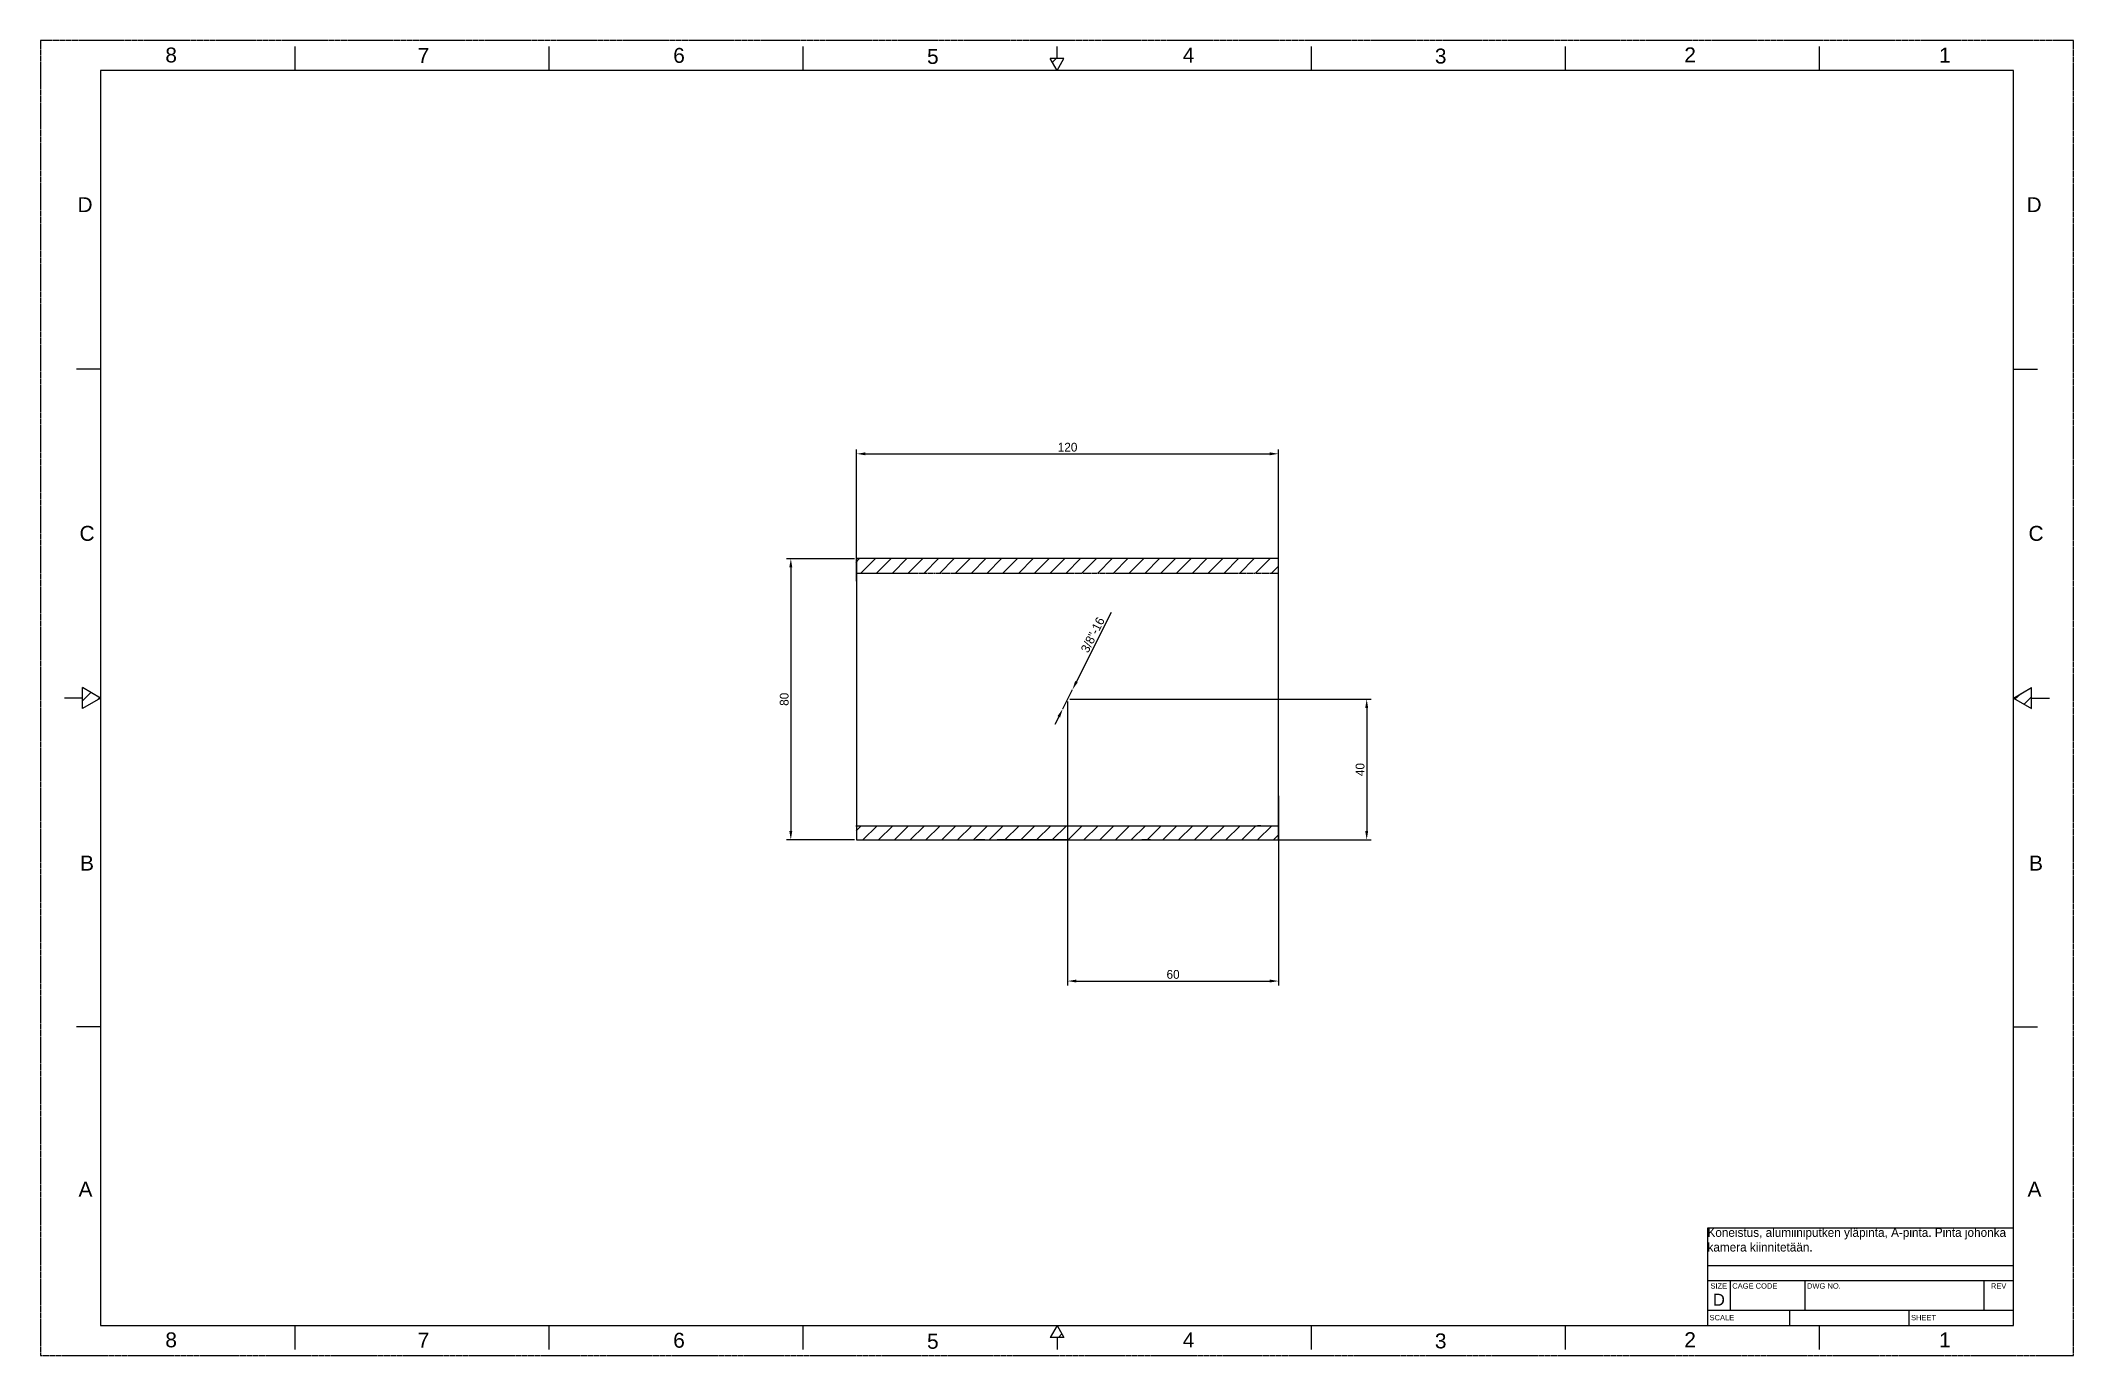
# Model space of a CAD drawing. Header units: millimetres. Extents: x -784753 to 2894, y -738 to 77802.
# Drawn here: x 2313 to 2891, y 1983 to 2357 of the extents above; entities that cross this region are included whole.
import ezdxf
from ezdxf.enums import TextEntityAlignment as Align

# ---------------------------------------------------------------- set-up
doc = ezdxf.new("R2010")
doc.units = ezdxf.units.MM
doc.linetypes.add('CHAIN', pattern=[0.7087, 0.4724, -0.0591, 0.1181, -0.0591])
doc.linetypes.add('HIDDEN2', pattern=[0.1875, 0.125, -0.0625])
doc.layers.add('DEFAULT', color=7, linetype='Continuous')
doc.layers.add('projection', color=7, linetype='Continuous')
doc.layers.add('Dimension (ANSI)', color=51, linetype='Continuous', lineweight=9)
doc.layers.add('Hatch (ANSI)', color=9, linetype='Continuous', lineweight=9)
doc.styles.add('ARIAL_TTF', font='arial.ttf')
doc.dimstyles.new('ISO-25', dxfattribs={"dimtxt": 2.5, "dimasz": 2.5, "dimexe": 1.25, "dimexo": 0.625, "dimtad": 1, "dimtxsty": 'Standard', "dimcen": 2.5, "dimadec": 0, "dimazin": 0, "dimtfac": 1, "dimtmove": 0, "dimatfit": 3, "dimfxl": 0, "dimarcsym": 0})

msp = doc.modelspace()

# ---------------------------------------------------------------- texts
at = {"lineweight": 0, "insert": (2786.571, 2019.055), "char_height": 2.5, "width": 87.0499, "attachment_point": 1}
msp.add_mtext('Koneistus, alumiiniputken yläpinta, A-pinta. Pinta johonka kamera kiinnitetään.', dxfattribs=at)

# ---------------------------------------------------------------- blocks, each defined once
blk = doc.blocks.new('ALUMIINIPUTKI-80X80-TOPS')
at = {"layer": 'Hatch (ANSI)', "lineweight": 0}
h = blk.add_hatch(dxfattribs=at)
h.set_pattern_fill('ANSI31', color=256, style=0)
h.set_pattern_definition([(45, (459.0098, -586.3665), (-2.245064, 2.245064), [])])
h.paths.add_polyline_path([(1688.14, -329.88), (1688.14, -334), (1808.14, -334), (1808.14, -329.88)])
h = blk.add_hatch(dxfattribs=at)
h.set_pattern_fill('ANSI31', color=256, style=0)
h.set_pattern_definition([(45, (459.12, -586.3665), (-2.245064, 2.245064), [])])
h.paths.add_polyline_path([(1808.25, -405.85), (1688.25, -405.85), (1688.25, -409.88), (1808.25, -409.88)])
for p, q in [((1808.36, -329.88), (1688.36, -329.88)), ((1688.36, -329.88), (1688.36, -409.88)), ((1808.36, -409.88), (1808.36, -329.88)), ((1688.36, -409.88), (1808.36, -409.88))]:
    blk.add_line(p, q)
at = {"lineweight": 0}
for p, q in [((1724.79, -409.88), (1722.29, -409.88)), ((1724.79, -409.88), (1727.29, -409.88)), ((1748.36, -409.88), (1728.36, -409.88)), ((1748.36, -409.88), (1768.36, -409.88)), ((1771.93, -409.88), (1769.43, -409.88)), ((1771.93, -409.88), (1774.43, -409.88)), ((1803.36, -405.85), (1802.36, -405.85)), ((1803.36, -405.85), (1804.36, -405.85))]:
    blk.add_line(p, q, dxfattribs=at)
at = {"layer": 'Hatch (ANSI)', "linetype": 'CHAIN', "lineweight": 0}
blk.add_line((1688.14, -334), (1808.14, -334), dxfattribs=at)
at = {"layer": 'Hatch (ANSI)', "lineweight": 0}
blk.add_line((1688.14, -405.85), (1808.14, -405.85), dxfattribs=at)
blk = doc.blocks.new('*D351')
at = {"layer": 'Defpoints', "color": 0, "lineweight": -3}
for p in [(2604.6, 2169.5), (2664.6, 2142.66), (2664.6, 2089.33)]:
    blk.add_point(p, dxfattribs=at)
at = {"layer": 'Dimension (ANSI)', "color": 0, "lineweight": -2}
for p, q in [((2604.6, 2168.88), (2604.6, 2088.08)), ((2664.6, 2142.04), (2664.6, 2088.08)), ((2607.1, 2089.33), (2662.1, 2089.33))]:
    blk.add_line(p, q, dxfattribs=at)
for points in [[(2607.1, 2088.92), (2607.1, 2089.75), (2604.6, 2089.33)], [(2662.1, 2089.75), (2662.1, 2088.92), (2664.6, 2089.33)]]:
    blk.add_solid(points, dxfattribs=at)
at = {"layer": 'Dimension (ANSI)', "color": 0, "lineweight": -2, "insert": (2634.6, 2091.21), "char_height": 2.5, "attachment_point": 5}
blk.add_mtext('60', dxfattribs=at)
blk = doc.blocks.new('*D352')
at = {"layer": 'Defpoints', "color": 0, "lineweight": -3}
for p in [(2604.6, 2169.5), (2614.6, 2129.5), (2689.66, 2129.5)]:
    blk.add_point(p, dxfattribs=at)
at = {"layer": 'Dimension (ANSI)', "color": 0, "lineweight": -2}
for p, q in [((2605.23, 2169.5), (2690.91, 2169.5)), ((2689.66, 2167), (2689.66, 2132)), ((2615.23, 2129.5), (2690.91, 2129.5))]:
    blk.add_line(p, q, dxfattribs=at)
for points in [[(2689.24, 2167), (2690.08, 2167), (2689.66, 2169.5)], [(2690.08, 2132), (2689.24, 2132), (2689.66, 2129.5)]]:
    blk.add_solid(points, dxfattribs=at)
at = {"layer": 'Dimension (ANSI)', "color": 0, "lineweight": -2, "insert": (2687.79, 2149.5), "char_height": 2.5, "attachment_point": 5, "rotation": 90}
blk.add_mtext('40', dxfattribs=at)
blk = doc.blocks.new('*D353')
at = {"layer": 'Defpoints', "color": 0, "lineweight": -3}
for p in [(2544.6, 2209.5), (2525.89, 2129.5), (2544.6, 2129.5)]:
    blk.add_point(p, dxfattribs=at)
at = {"layer": 'Dimension (ANSI)', "color": 0, "lineweight": -2}
for p, q in [((2543.98, 2209.5), (2524.64, 2209.5)), ((2525.89, 2207), (2525.89, 2132)), ((2543.98, 2129.5), (2524.64, 2129.5))]:
    blk.add_line(p, q, dxfattribs=at)
for points in [[(2525.47, 2207), (2526.31, 2207), (2525.89, 2209.5)], [(2526.31, 2132), (2525.47, 2132), (2525.89, 2129.5)]]:
    blk.add_solid(points, dxfattribs=at)
at = {"layer": 'Dimension (ANSI)', "color": 0, "lineweight": -2, "insert": (2524.02, 2169.5), "char_height": 2.5, "attachment_point": 5, "rotation": 90}
blk.add_mtext('80', dxfattribs=at)
blk = doc.blocks.new('*D355')
at = {"layer": 'Defpoints', "color": 0, "lineweight": -3}
for p in [(2664.6, 2239.33), (2544.6, 2202.44), (2664.6, 2200.54)]:
    blk.add_point(p, dxfattribs=at)
at = {"layer": 'Dimension (ANSI)', "color": 0, "lineweight": -2}
for p, q in [((2544.6, 2203.06), (2544.6, 2240.58)), ((2547.1, 2239.33), (2662.1, 2239.33)), ((2664.6, 2201.17), (2664.6, 2240.58))]:
    blk.add_line(p, q, dxfattribs=at)
for points in [[(2547.1, 2238.92), (2547.1, 2239.75), (2544.6, 2239.33)], [(2662.1, 2239.75), (2662.1, 2238.92), (2664.6, 2239.33)]]:
    blk.add_solid(points, dxfattribs=at)
at = {"layer": 'Dimension (ANSI)', "color": 0, "lineweight": -2, "insert": (2604.6, 2241.21), "char_height": 2.5, "attachment_point": 5}
blk.add_mtext('120', dxfattribs=at)
blk = doc.blocks.new('*D375')
at = {"layer": 'Defpoints', "color": 0, "lineweight": -3}
for p in [(2605.99, 2172.24), (2603.22, 2166.76)]:
    blk.add_point(p, dxfattribs=at)
at = {"layer": 'Dimension (ANSI)', "color": 0, "lineweight": -2}
for p, q in [((2607.11, 2174.48), (2617.08, 2194.24)), ((2603.22, 2166.76), (2605.99, 2172.24)), ((2602.09, 2164.53), (2600.97, 2162.3))]:
    blk.add_line(p, q, dxfattribs=at)
for points in [[(2607.48, 2174.29), (2606.74, 2174.66), (2605.99, 2172.24)], [(2601.72, 2164.72), (2602.47, 2164.34), (2603.22, 2166.76)]]:
    blk.add_solid(points, dxfattribs=at)
at = {"layer": 'Dimension (ANSI)', "color": 0, "lineweight": -2, "insert": (2611.75, 2187.83), "char_height": 2.5, "attachment_point": 5, "rotation": 63.24084}
blk.add_mtext('3/8"-16', dxfattribs=at)
blk = doc.blocks.new('*X387')
at = {"layer": 'DEFAULT', "color": 7, "linetype": 'Continuous'}
blk.add_line((17.025, 0.3), (17.082, 0.359), dxfattribs=at)
blk = doc.blocks.new('*X388')
at = {"layer": 'DEFAULT', "color": 7, "linetype": 'Continuous'}
for p, q in [((33.115, 11.066), (33.028, 10.984)), ((33.179, 10.897), (33.299, 11.019))]:
    blk.add_line(p, q, dxfattribs=at)
blk = doc.blocks.new('*X389')
at = {"layer": 'DEFAULT', "color": 7, "linetype": 'Continuous'}
for p, q in [((0.841, 11.092), (0.7, 10.955)), ((0.961, 10.979), (0.989, 11.006))]:
    blk.add_line(p, q, dxfattribs=at)
blk = doc.blocks.new('*X390')
at = {"layer": 'DEFAULT', "color": 7, "linetype": 'Continuous'}
blk.add_line((16.989, 21.699), (16.921, 21.636), dxfattribs=at)
blk = doc.blocks.new('SHEET-D')
at = {"layer": 'DEFAULT', "color": 7, "linetype": 'HIDDEN2'}
for p, q in [((2316.04, -43.12), (2316.04, -417.16)), ((2894.11, -43.12), (2316.04, -43.12)), ((2894.11, -417.16), (2894.11, -43.12)), ((2316.04, -417.16), (2894.11, -417.16))]:
    blk.add_line(p, q, dxfattribs=at)
at = {"layer": 'DEFAULT', "color": 7, "linetype": 'Continuous'}
for p, q in [((2388.3, -44.82), (2388.3, -51.62)), ((2460.56, -44.82), (2460.56, -51.62)), ((2532.82, -44.82), (2532.82, -51.62)), ((2605.08, -48.22), (2605.08, -44.82)), ((2677.34, -44.82), (2677.34, -51.62)), ((2749.59, -44.82), (2749.59, -51.62)), ((2821.85, -44.82), (2821.85, -51.62)), ((2877.11, -51.62), (2333.05, -51.62)), ((2333.05, -51.62), (2333.05, -408.66)), ((2607.04, -48.22), (2603.11, -48.22)), ((2605.08, -51.62), (2603.11, -48.22)), ((2605.08, -51.62), (2607.04, -48.22)), ((2877.11, -408.66), (2877.11, -51.62)), ((2333.05, -136.63), (2326.25, -136.63)), ((2877.11, -136.63), (2883.91, -136.63)), ((2327.95, -230.14), (2322.84, -230.14)), ((2333.05, -230.14), (2327.95, -227.19)), ((2327.95, -233.08), (2327.95, -227.19)), ((2333.05, -230.14), (2327.95, -233.08)), ((2877.11, -230.14), (2882.21, -227.19)), ((2877.11, -230.14), (2882.21, -233.08)), ((2882.21, -233.08), (2882.21, -227.19)), ((2882.21, -230.14), (2887.31, -230.14)), ((2333.05, -323.65), (2326.25, -323.65)), ((2877.11, -323.65), (2883.91, -323.65)), ((2790.06, -380.95), (2790.06, -408.66)), ((2877.11, -380.95), (2790.06, -380.95)), ((2877.11, -391.66), (2790.06, -391.66)), ((2877.11, -395.91), (2790.06, -395.91)), ((2796.52, -395.91), (2796.52, -404.41)), ((2817.77, -395.91), (2817.77, -404.41)), ((2868.61, -395.91), (2868.61, -404.41)), ((2877.11, -404.41), (2790.06, -404.41)), ((2813.35, -404.41), (2813.35, -408.66)), ((2847.35, -404.41), (2847.35, -408.66)), ((2333.05, -408.66), (2877.11, -408.66)), ((2388.3, -408.66), (2388.3, -415.46)), ((2460.56, -408.66), (2460.56, -415.46)), ((2532.82, -408.66), (2532.82, -415.46)), ((2605.08, -408.66), (2603.11, -412.06)), ((2605.08, -408.66), (2607.04, -412.06)), ((2677.34, -408.66), (2677.34, -415.46)), ((2749.59, -408.66), (2749.59, -415.46)), ((2821.85, -408.66), (2821.85, -415.46)), ((2607.04, -412.06), (2603.11, -412.06)), ((2605.08, -412.06), (2605.08, -415.46))]:
    blk.add_line(p, q, dxfattribs=at)
at = {"color": 0, "xscale": 17.00193276708238, "yscale": 17.00193276708238, "zscale": 17.00193276708238}
for name in ['*X390', '*X389', '*X388', '*X387']:
    blk.add_blockref(name, (2316.04, -417.16), dxfattribs=at).dxf.unprotected_set("ltscale", 0)
at = {"layer": 'DEFAULT', "color": 7, "linetype": 'Continuous', "style": 'ARIAL_TTF'}
for s, height, p in [('8', 4.25, (2351.5, -45.08)), ('7', 4.25, (2423.27, -45.19)), ('6', 4.25, (2495.93, -45.19)), ('5', 4.25, (2568.12, -45.49)), ('4', 4.25, (2640.85, -45.1)), ('3', 4.25, (2712.54, -45.38)), ('2', 4.25, (2783.47, -45.04)), ('1', 4.25, (2855.94, -45.11)), ('D', 4.25, (2326.52, -87.66)), ('D', 4.25, (2880.79, -87.66)), ('C', 4.25, (2327.1, -181.17)), ('C', 4.25, (2881.36, -181.17)), ('B', 4.25, (2327.25, -274.98)), ('B', 4.25, (2881.52, -274.98)), ('A', 4.25, (2326.81, -367.76)), ('A', 4.25, (2881.08, -367.76)), ('SIZE', 1.53, (2790.91, -396.65)), (' CAGE CODE', 1.53, (2796.52, -396.65)), (' DWG NO.', 1.53, (2817.77, -396.65)), ('REV', 1.53, (2870.66, -396.65)), ('D', 3.4, (2791.59, -399.62)), (' SCALE', 1.53, (2790.06, -405.66)), (' SHEET', 1.53, (2847.35, -405.66)), ('8', 4.25, (2351.5, -410.62)), ('7', 4.25, (2423.27, -410.73)), ('6', 4.25, (2495.93, -410.73)), ('5', 4.25, (2568.12, -411.03)), ('4', 4.25, (2640.85, -410.65)), ('3', 4.25, (2712.54, -410.92)), ('2', 4.25, (2783.47, -410.58)), ('1', 4.25, (2855.94, -410.65))]:
    blk.add_text(s, height=height, dxfattribs=at).set_placement(p, align=Align.TOP_LEFT)

# ---------------------------------------------------------------- dimensions: what is measured, and where the dimension line sits
at = {"layer": 'Dimension (ANSI)', "lineweight": 0}
for base, p1, p2, picture, middle in [((2664.603, 2239.334), (2544.603, 2202.438), (2664.603, 2200.542), '*D355', (2604.603, 2241.209)), ((2664.603, 2089.334), (2604.603, 2169.502), (2664.603, 2142.663), '*D351', (2634.603, 2091.209))]:
    dim = msp.add_linear_dim(base=base, p1=p1, p2=p2, dimstyle='ISO-25', dxfattribs=at)
    dim.commit()
    dim.dimension.update_dxf_attribs({"geometry": picture, "text_midpoint": middle})
for base, p1, p2, picture, middle in [((2525.891, 2129.502), (2544.603, 2209.502), (2544.603, 2129.502), '*D353', (2524.016, 2169.502)), ((2689.662, 2129.502), (2604.603, 2169.502), (2614.603, 2129.502), '*D352', (2687.787, 2149.502))]:
    dim = msp.add_linear_dim(base=base, p1=p1, p2=p2, angle=90, dimstyle='ISO-25', dxfattribs=at)
    dim.commit()
    dim.dimension.update_dxf_attribs({"geometry": picture, "text_midpoint": middle})
dim = msp.add_diameter_dim_2p(p1=(2603.221, 2166.761), p2=(2605.985, 2172.243), text='3/8"-16', dimstyle='ISO-25', dxfattribs=at)
dim.commit()
dim.dimension.update_dxf_attribs({"geometry": '*D375', "text_midpoint": (2613.42, 2186.988), "dimtype": 163})

# ---------------------------------------------------------------- block references
at = {"lineweight": 0}
msp.add_blockref('ALUMIINIPUTKI-80X80-TOPS', (856.243, 2539.384), dxfattribs=at)
at = {"layer": 'projection', "lineweight": 0}
msp.add_blockref('SHEET-D', (-3.487, 2400), dxfattribs=at)

msp.set_redraw_order([(e.dxf.handle, doc.entitydb.next_handle()) for e in msp.query("TEXT MTEXT ATTDEF DIMENSION ARC_DIMENSION")])  # texts and dimensions are drawn at this point

doc.saveas('drawing.dxf')
